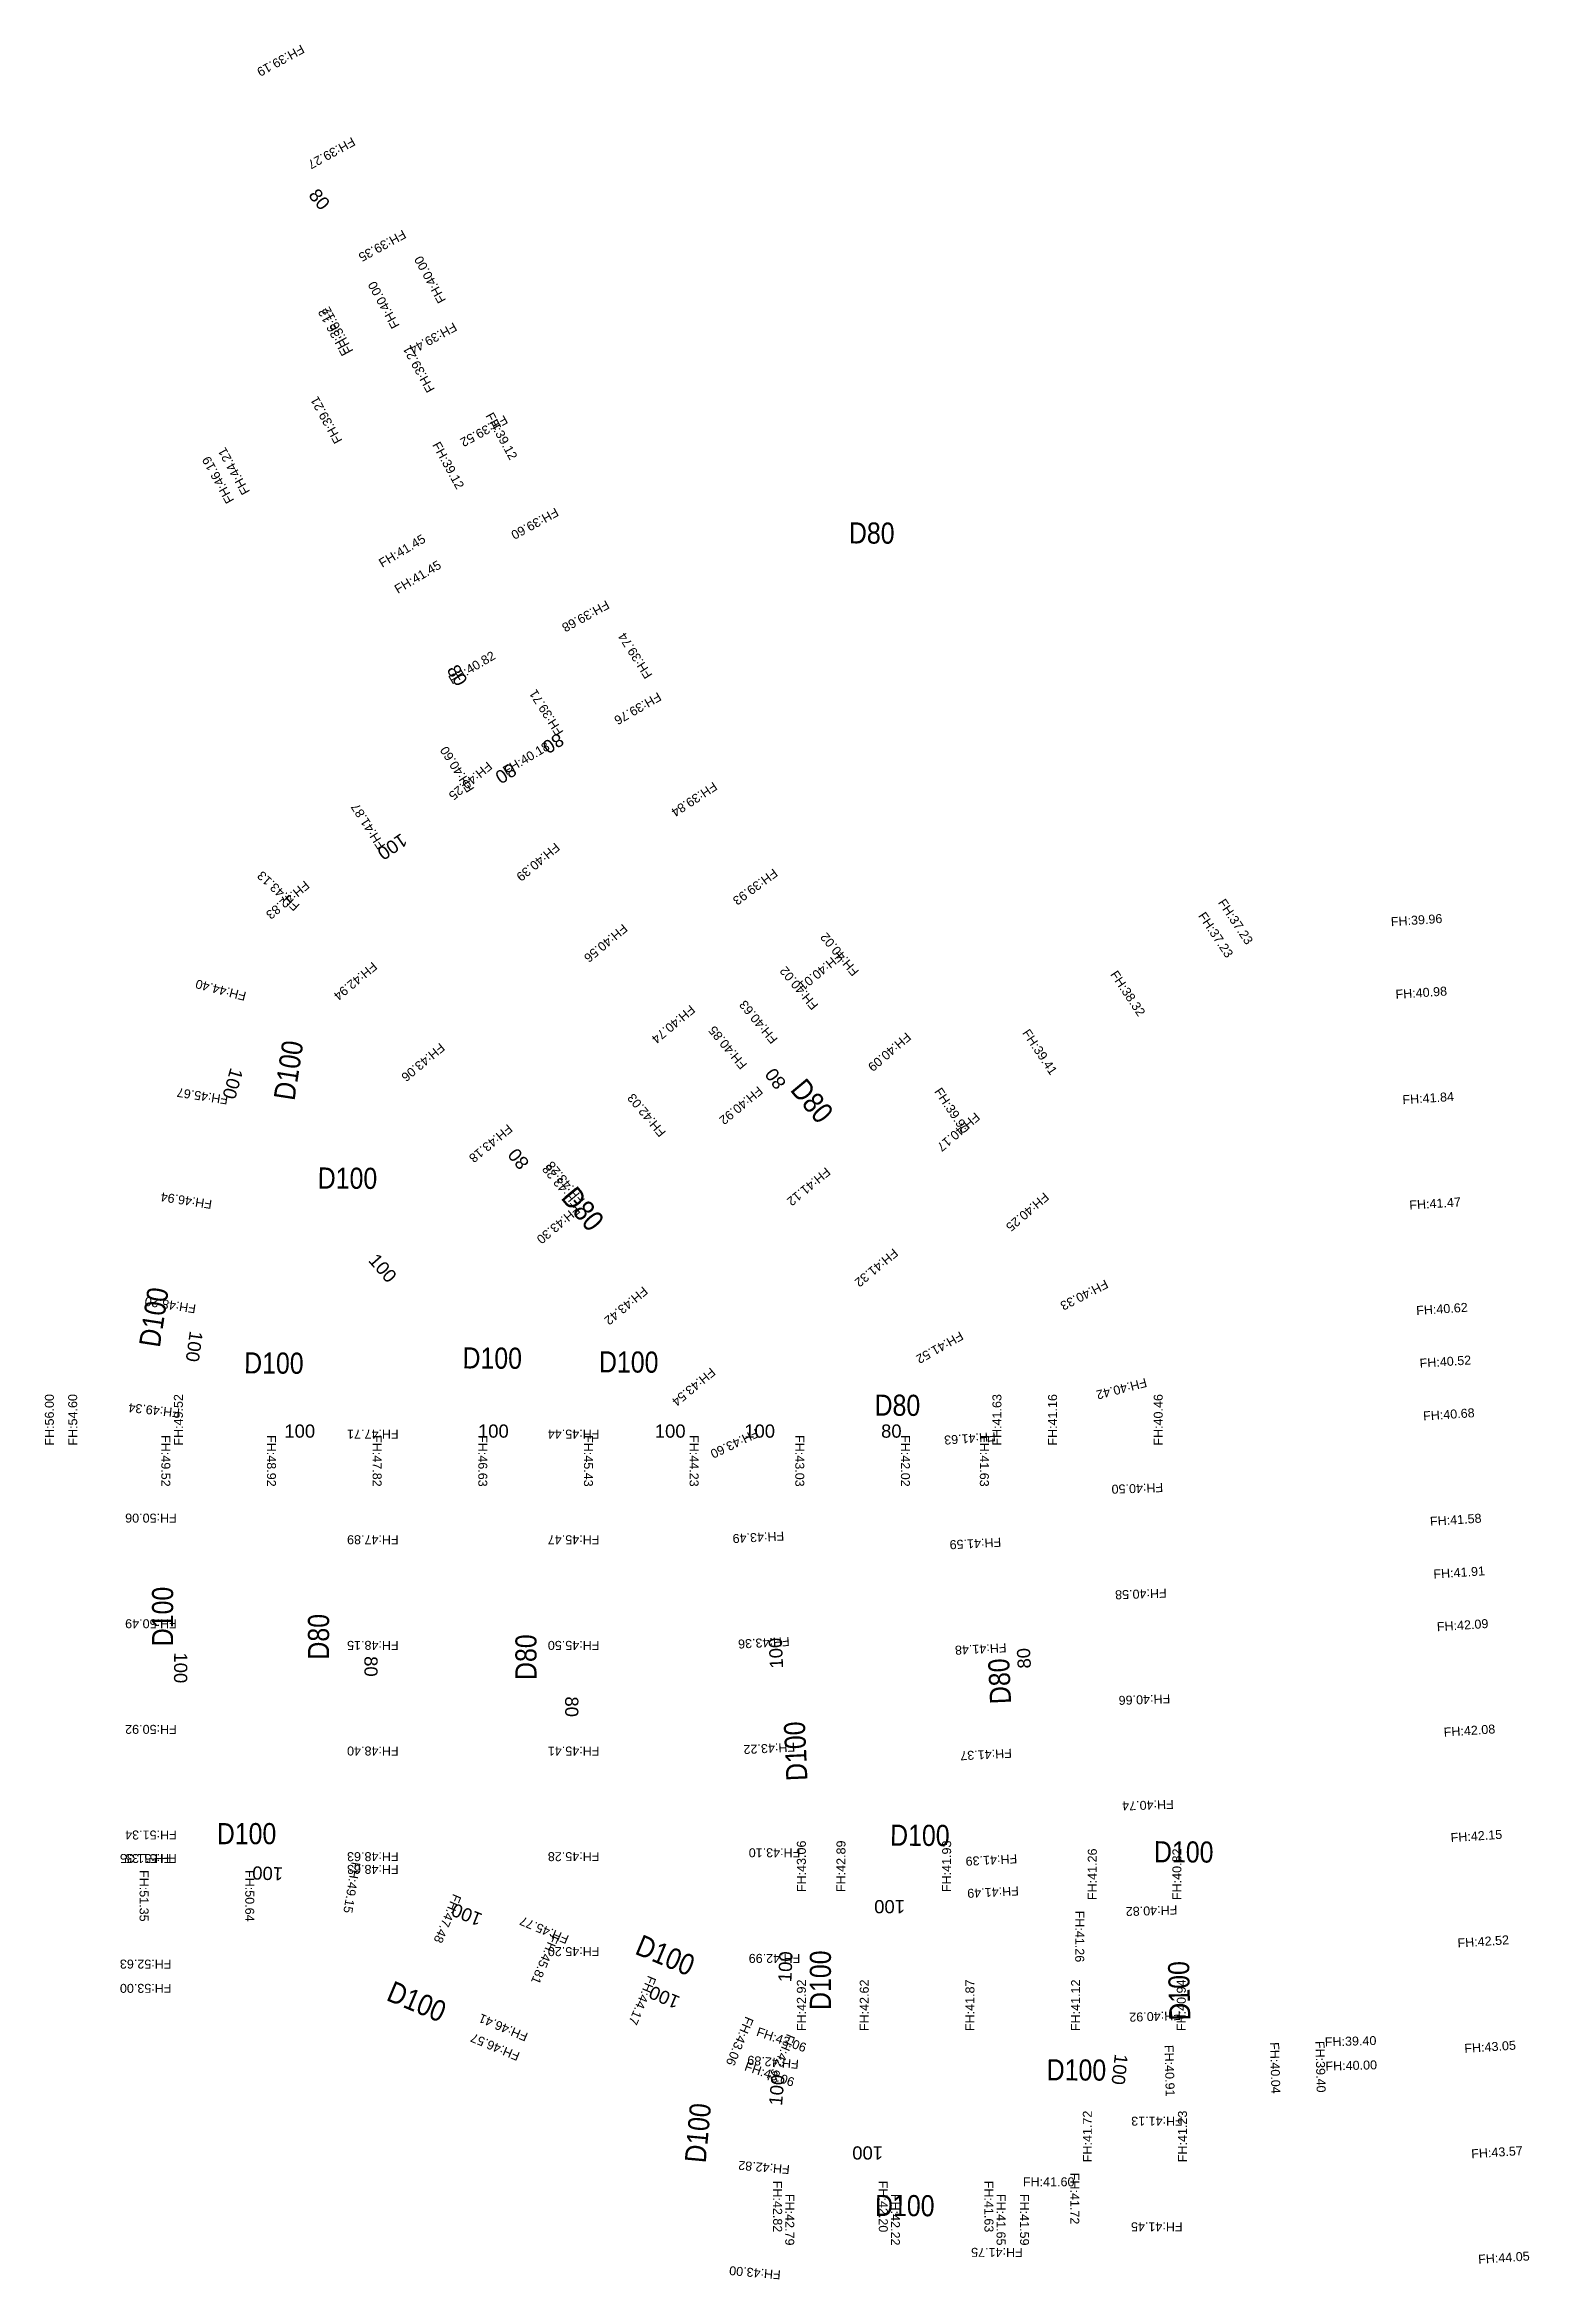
# Model space of a CAD drawing. Header units: millimetres. Extents: x 227572 to 269266, y 328772 to 443556.
# Drawn here: x 228265.4 to 228546.4, y 432541.7 to 432964.8 of the extents above; entities that cross this region are included whole.
import ezdxf
from ezdxf.enums import TextEntityAlignment as Align

# ---------------------------------------------------------------- set-up
doc = ezdxf.new("R2010")
doc.units = ezdxf.units.MM
for name, color, linetype in [('L_diameter', 3, 'Continuous'), ('S-2.생활-2.관로-2.제원', 7, 'Continuous'), ('도로체인계획고', 6, 'Continuous')]:
    doc.layers.add(name, color=color, linetype=linetype)
doc.styles.add('HY울릉도M', font='HYWULM.TTF')
doc.styles.get("Standard").update_dxf_attribs({"font": 'arial.ttf'})

msp = doc.modelspace()

# ---------------------------------------------------------------- texts
at = {"layer": 'L_diameter'}
for s, rotation, p in [('80', 309.616, (228317.09, 432937.82)), ('80', 300.8587, (228343.54, 432847.73)), ('80', 212.5586, (228363.94, 432832.5)), ('80', 212.5586, (228354.98, 432826.79)), ('100', 214.5167, (228334.28, 432813.56)), ('100', 254.1855, (228302.97, 432770.56)), ('80', 127.13, (228403.86, 432766.72)), ('80', 129.813, (228355.32, 432751.55)), ('100', 311.0256, (228328.38, 432736.2)), ('100', 261.9383, (228295.33, 432721.04)), ('100', 360, (228310.73, 432703.57)), ('100', 360, (228347.38, 432703.57)), ('100', 360, (228380.85, 432703.57)), ('80', 360, (228423.68, 432703.57)), ('100', 92.5814, (228402.65, 432657.31)), ('80', 93.0079, (228449.56, 432657.3)), ('100', 269.5433, (228292.38, 432660.4)), ('80', 270, (228328.38, 432659.71)), ('80', 270, (228366.38, 432652.08)), ('100', 177.82, (228310.44, 432617.22)), ('100', 158.1181, (228347.49, 432608.51)), ('100', 180, (228428.2, 432611.04)), ('100', 87.5887, (228404.2, 432598.05)), ('100', 157.2405, (228384.85, 432592.84)), ('100', 85.0965, (228402.44, 432574.75)), ('100', 263.346, (228470.43, 432584.21)), ('100', 180.0175, (228424.05, 432564.41))]:
    msp.add_text(s, height=2.5, rotation=rotation, dxfattribs=at).set_placement(p, align=Align.TOP_LEFT)
msp.add_text('100', height=2.5, dxfattribs=at).set_placement((228397.78, 432703.57), align=Align.TOP_LEFT)
at = {"layer": 'S-2.생활-2.관로-2.제원', "color": 7, "style": 'HY울릉도M', "width": 0.9}
msp.add_text('D80', height=4, rotation=359.617, dxfattribs=at).set_placement((228417.58, 432870.37))
for s, rotation, p in [('D100', 81.2315, (228313.5, 432770.32, 69)), ('D80', 309.813, (228409.09, 432763.54, 69)), ('D100', 359.617, (228322.67, 432748.2, 69)), ('D80', 309.813, (228365.7, 432743.1, 69)), ('D100', 81.2315, (228288, 432723.58, 69)), ('D100', 359.617, (228308.74, 432713.2, 69)), ('D100', 359.617, (228350.07, 432714.14, 69)), ('D100', 359.617, (228375.9, 432713.4, 69)), ('D80', 359.617, (228426.76, 432705.22, 69)), ('D100', 90, (228289.68, 432667.22, 69)), ('D80', 90, (228319.2, 432663.38, 69)), ('D80', 90, (228358.46, 432659.52, 69)), ('D80', 92.5814, (228448.11, 432655.04, 69)), ('D100', 92.5814, (228409.5, 432641.8, 69)), ('D100', 359.617, (228431.01, 432623.79, 69)), ('D100', 359.617, (228480.96, 432620.65, 69)), ('D100', 337.2405, (228382.07, 432601.24, 69)), ('D100', 90, (228414.19, 432598.36, 69)), ('D100', 91.2397, (228482.1, 432596.38, 69)), ('D100', 337.2405, (228335.02, 432592.47, 69)), ('D100', 359.617, (228460.65, 432579.37, 69)), ('D100', 84.7135, (228391, 432569.26, 69)), ('D100', 359.617, (228428.16, 432553.69, 69))]:
    msp.add_text(s, height=4, rotation=rotation, dxfattribs=at).set_placement(p, align=Align.CENTER)
msp.add_text('D100', height=4, dxfattribs=at).set_placement((228303.58, 432624.11, 69), align=Align.CENTER)
at = {"layer": '도로체인계획고'}
for s, rotation, p in [('FH:39.19', 208.7566, (228313.91, 432964.89)), ('FH:39.27', 208.7566, (228323.53, 432947.36)), ('FH:39.35', 208.7566, (228333.15, 432929.82)), ('FH:40.00', 118.6802, (228341.4, 432916.43)), ('FH:40.00', 118.6802, (228332.63, 432911.63)), ('FH:36.12', 118.6802, (228323.19, 432906.47)), ('FH:36.12', 118.6802, (228323.86, 432906.83)), ('FH:39.44', 208.7566, (228342.77, 432912.29)), ('FH:39.21', 118.9617, (228339.27, 432899.54)), ('FH:39.21', 118.9617, (228321.77, 432889.86)), ('FH:39.52', 208.7566, (228352.4, 432894.76)), ('FH:39.12', 298.7566, (228348.75, 432894.57)), ('FH:39.12', 298.7566, (228338.67, 432889.03)), ('FH:46.19', 118.9617, (228301.28, 432878.52)), ('FH:44.21', 118.9617, (228304.27, 432880.17)), ('FH:39.60', 208.7566, (228362.02, 432877.22)), ('FH:41.45', 30.8624, (228329.26, 432865.74)), ('FH:41.45', 30.8624, (228332.22, 432860.8)), ('FH:39.68', 208.7566, (228371.64, 432859.69)), ('FH:39.74', 122.5586, (228380.49, 432845.46)), ('FH:40.82', 30.8624, (228342.48, 432843.63)), ('FH:39.71', 122.5586, (228363.64, 432834.69)), ('FH:39.76', 209.8947, (228381.44, 432842.28)), ('FH:40.60', 122.5586, (228346.78, 432823.93)), ('FH:40.18', 30.8624, (228352.74, 432826.46)), ('FH:40.25', 219.813, (228349.17, 432829.19)), ('FH:39.84', 213.6101, (228391.92, 432825.33)), ('FH:41.87', 122.5586, (228329.92, 432813.17)), ('FH:40.39', 219.813, (228361.97, 432813.83)), ('FH:39.93', 216.4767, (228403.29, 432808.93)), ('FH:43.13', 137.3961, (228313.76, 432801.88)), ('FH:42.83', 219.813, (228314.59, 432806.64)), ('FH:37.23', 303.6626, (228483.62, 432799.87)), ('FH:37.23', 303.6626, (228487.38, 432802.37)), ('FH:39.96', 3.7347, (228520.22, 432797.9)), ('FH:40.56', 219.813, (228374.78, 432798.47)), ('FH:40.02', 129.813, (228419.6, 432789.36)), ('FH:40.01', 219.3432, (228415.46, 432793.13)), ('FH:44.40', 165.3453, (228303.64, 432785.4)), ('FH:42.94', 219.813, (228327.4, 432791.27)), ('FH:40.02', 129.813, (228411.92, 432782.96)), ('FH:38.32', 303.6626, (228466.98, 432788.78)), ('FH:40.63', 129.813, (228404.24, 432776.55)), ('FH:40.98', 3.7347, (228521.11, 432784.16)), ('FH:40.74', 219.813, (228387.58, 432783.1)), ('FH:43.06', 219.813, (228340.2, 432775.91)), ('FH:40.85', 129.813, (228398.43, 432771.71)), ('FH:40.85', 129.813, (228398.43, 432771.71)), ('FH:40.09', 220.7607, (228428.42, 432777.93)), ('FH:39.41', 303.6626, (228450.33, 432777.7)), ('FH:45.67', 171.2315, (228300.19, 432765.82)), ('FH:40.92', 219.813, (228400.39, 432767.74)), ('FH:39.90', 303.6626, (228433.68, 432766.61)), ('FH:41.84', 3.7347, (228522.42, 432764.2)), ('FH:42.03', 129.813, (228383.07, 432758.91)), ('FH:40.17', 220.7607, (228441.47, 432762.78)), ('FH:43.18', 219.813, (228353.01, 432760.55)), ('FH:43.28', 129.813, (228366.94, 432745.46)), ('FH:43.28', 129.813, (228367.71, 432746.1)), ('FH:41.12', 219.813, (228413.2, 432752.38)), ('FH:46.94', 171.2315, (228297.14, 432746.05)), ('FH:40.25', 220.7607, (228454.53, 432747.63)), ('FH:41.47', 3.7347, (228523.72, 432744.25)), ('FH:43.30', 219.813, (228365.82, 432745.18)), ('FH:41.32', 219.813, (228426, 432737.02)), ('FH:43.42', 219.813, (228378.62, 432729.82)), ('FH:40.33', 207.2341, (228466.1, 432731.08)), ('FH:48.20', 171.2315, (228294.1, 432726.28)), ('FH:40.62', 3.7347, (228525.02, 432724.29)), ('FH:41.52', 209.4556, (228438.62, 432721.28)), ('FH:40.52', 3.7347, (228525.67, 432714.31)), ('FH:43.54', 219.813, (228391.43, 432714.46)), ('FH:40.42', 194.5369, (228473.72, 432712.38)), ('FH:56.00', 90.0013, (228267.1, 432699.56)), ('FH:54.60', 90.0013, (228271.52, 432699.56)), ('FH:49.34', 173.7405, (228291.04, 432706.56)), ('FH:49.52', 90.0013, (228291.52, 432699.56)), ('FH:41.63', 90.0039, (228446.46, 432699.56)), ('FH:41.16', 90.0039, (228456.99, 432699.56)), ('FH:40.46', 90.0039, (228476.99, 432699.56)), ('FH:40.68', 3.7347, (228526.33, 432704.33)), ('FH:49.52', 269.9988, (228287.44, 432701.56)), ('FH:48.92', 269.9988, (228307.44, 432701.56)), ('FH:47.71', 180, (228332.37, 432702.6)), ('FH:47.82', 269.9988, (228327.44, 432701.56)), ('FH:46.63', 269.9988, (228347.44, 432701.56)), ('FH:45.44', 180, (228370.37, 432702.6)), ('FH:45.43', 269.9988, (228367.44, 432701.56)), ('FH:44.23', 269.9988, (228387.44, 432701.56)), ('FH:43.60', 205.6826, (228399.99, 432702.84)), ('FH:43.60', 205.6826, (228399.99, 432702.84)), ('FH:43.03', 269.9988, (228407.44, 432701.56)), ('FH:42.02', 269.9988, (228427.44, 432701.56)), ('FH:41.63', 183.9908, (228445.32, 432702.12)), ('FH:41.63', 269.9988, (228442.38, 432701.56)), ('FH:40.50', 181.9253, (228477.04, 432692.48)), ('FH:50.06', 180, (228290.37, 432686.7)), ('FH:41.58', 3.7347, (228527.63, 432684.37)), ('FH:47.89', 180, (228332.37, 432682.6)), ('FH:45.47', 180, (228370.37, 432682.6)), ('FH:43.49', 182.9766, (228405.29, 432683.31)), ('FH:41.59', 182.8928, (228446.37, 432682.13)), ('FH:41.91', 3.7347, (228528.28, 432674.39)), ('FH:40.58', 181.9253, (228477.71, 432672.49)), ('FH:50.49', 180, (228290.37, 432666.7)), ('FH:42.09', 3.7347, (228528.93, 432664.42)), ('FH:48.15', 180, (228332.37, 432662.6)), ('FH:45.50', 180, (228370.37, 432662.6)), ('FH:43.36', 182.9766, (228406.33, 432663.34)), ('FH:41.48', 182.8928, (228447.38, 432662.15)), ('FH:40.66', 181.9253, (228478.38, 432652.5)), ('FH:50.92', 180, (228290.37, 432646.7)), ('FH:42.08', 3.7347, (228530.23, 432644.46)), ('FH:48.40', 180, (228332.37, 432642.6)), ('FH:45.41', 180, (228370.37, 432642.6)), ('FH:43.22', 182.9766, (228407.36, 432643.36)), ('FH:41.37', 182.8928, (228448.39, 432642.18)), ('FH:40.74', 181.9253, (228479.05, 432632.51)), ('FH:42.15', 3.7347, (228531.54, 432624.5)), ('FH:51.34', 180, (228290.37, 432626.7)), ('FH:48.63', 180, (228332.37, 432622.6)), ('FH:45.28', 180, (228370.37, 432622.6)), ('FH:43.10', 179.9955, (228408.4, 432623.34)), ('FH:43.06', 89.998, (228409.44, 432615.03)), ('FH:42.89', 89.998, (228416.94, 432615.04)), ('FH:41.93', 89.998, (228436.94, 432615.03)), ('FH:41.26', 90, (228464.51, 432613.53)), ('FH:40.82', 90, (228480.52, 432613.53)), ('FH:51.35', 180, (228289.37, 432622.26)), ('FH:51.35', 180, (228290.37, 432622.26)), ('FH:51.35', 270.0032, (228283.33, 432619.22)), ('FH:50.64', 270.0032, (228303.33, 432619.22)), ('FH:49.15', 260.6263, (228323.48, 432620.84)), ('FH:48.63', 180, (228332.37, 432620.19)), ('FH:41.39', 182.8928, (228449.4, 432622.2)), ('FH:47.48', 247.2399, (228342.72, 432614.84)), ('FH:41.49', 182.8928, (228449.71, 432616.12)), ('FH:45.77', 157.2405, (228364.74, 432606.73)), ('FH:41.26', 270, (228460.43, 432611.53)), ('FH:40.82', 181.9253, (228479.73, 432612.52)), ('FH:45.81', 247.2399, (228361.16, 432607.11)), ('FH:42.52', 3.7347, (228532.84, 432604.54)), ('FH:52.63', 180, (228289.37, 432602.26)), ('FH:45.20', 180, (228370.37, 432604.62)), ('FH:42.99', 179.9955, (228408.4, 432603.34)), ('FH:53.00', 180, (228289.37, 432597.67)), ('FH:44.17', 247.2399, (228379.61, 432599.37)), ('FH:42.92', 89.9978, (228409.44, 432588.72)), ('FH:42.62', 89.9978, (228421.35, 432588.72)), ('FH:41.87', 89.9978, (228441.35, 432588.72)), ('FH:41.12', 89.9978, (228461.35, 432588.72)), ('FH:40.94', 89.9978, (228481.35, 432588.72)), ('FH:46.41', 157.2405, (228357, 432588.29)), ('FH:43.06', 247.2399, (228398.05, 432591.63)), ('FH:43.06', 340.9128, (228399.94, 432587.9)), ('FH:40.92', 182.0366, (228480.4, 432592.53)), ('FH:46.57', 157.2405, (228355.46, 432584.6)), ('FH:42.92', 247.2399, (228405.9, 432588.34)), ('FH:40.91', 271.5052, (228477.32, 432586.09)), ('FH:40.04', 271.5052, (228497.31, 432586.61)), ('FH:39.40', 271.5052, (228505.89, 432586.84)), ('FH:39.40', 1.5052, (228507.69, 432585.84)), ('FH:43.05', 3.7347, (228534.14, 432584.59)), ('FH:43.06', 340.9128, (228397.68, 432581.35)), ('FH:42.89', 175.0965, (228408.17, 432583.26)), ('FH:40.00', 1.5052, (228507.81, 432581.24)), ('FH:41.72', 90, (228463.57, 432563.9)), ('FH:41.13', 179.8672, (228480.8, 432572.5)), ('FH:41.23', 90, (228481.57, 432563.9)), ('FH:42.82', 175.0965, (228406.46, 432563.34)), ('FH:43.57', 3.7347, (228535.44, 432564.63)), ('FH:42.82', 270, (228403.25, 432560.4)), ('FH:42.20', 270, (228423.25, 432560.4)), ('FH:41.63', 270, (228443.25, 432560.4)), ('FH:41.60', 359.8685, (228450.52, 432559.36)), ('FH:41.72', 270, (228459.49, 432561.9)), ('FH:42.79', 270, (228405.54, 432557.9)), ('FH:42.22', 270, (228425.54, 432557.9)), ('FH:41.65', 270, (228445.54, 432557.9)), ('FH:41.59', 270, (228449.98, 432557.9)), ('FH:41.45', 179.8672, (228480.75, 432552.5)), ('FH:41.75', 179.8685, (228450.49, 432547.67)), ('FH:44.05', 3.7347, (228536.75, 432544.67)), ('FH:43.00', 175.0965, (228404.75, 432543.41))]:
    msp.add_text(s, height=1.7, rotation=rotation, dxfattribs=at).set_placement(p)

doc.saveas('drawing.dxf')
